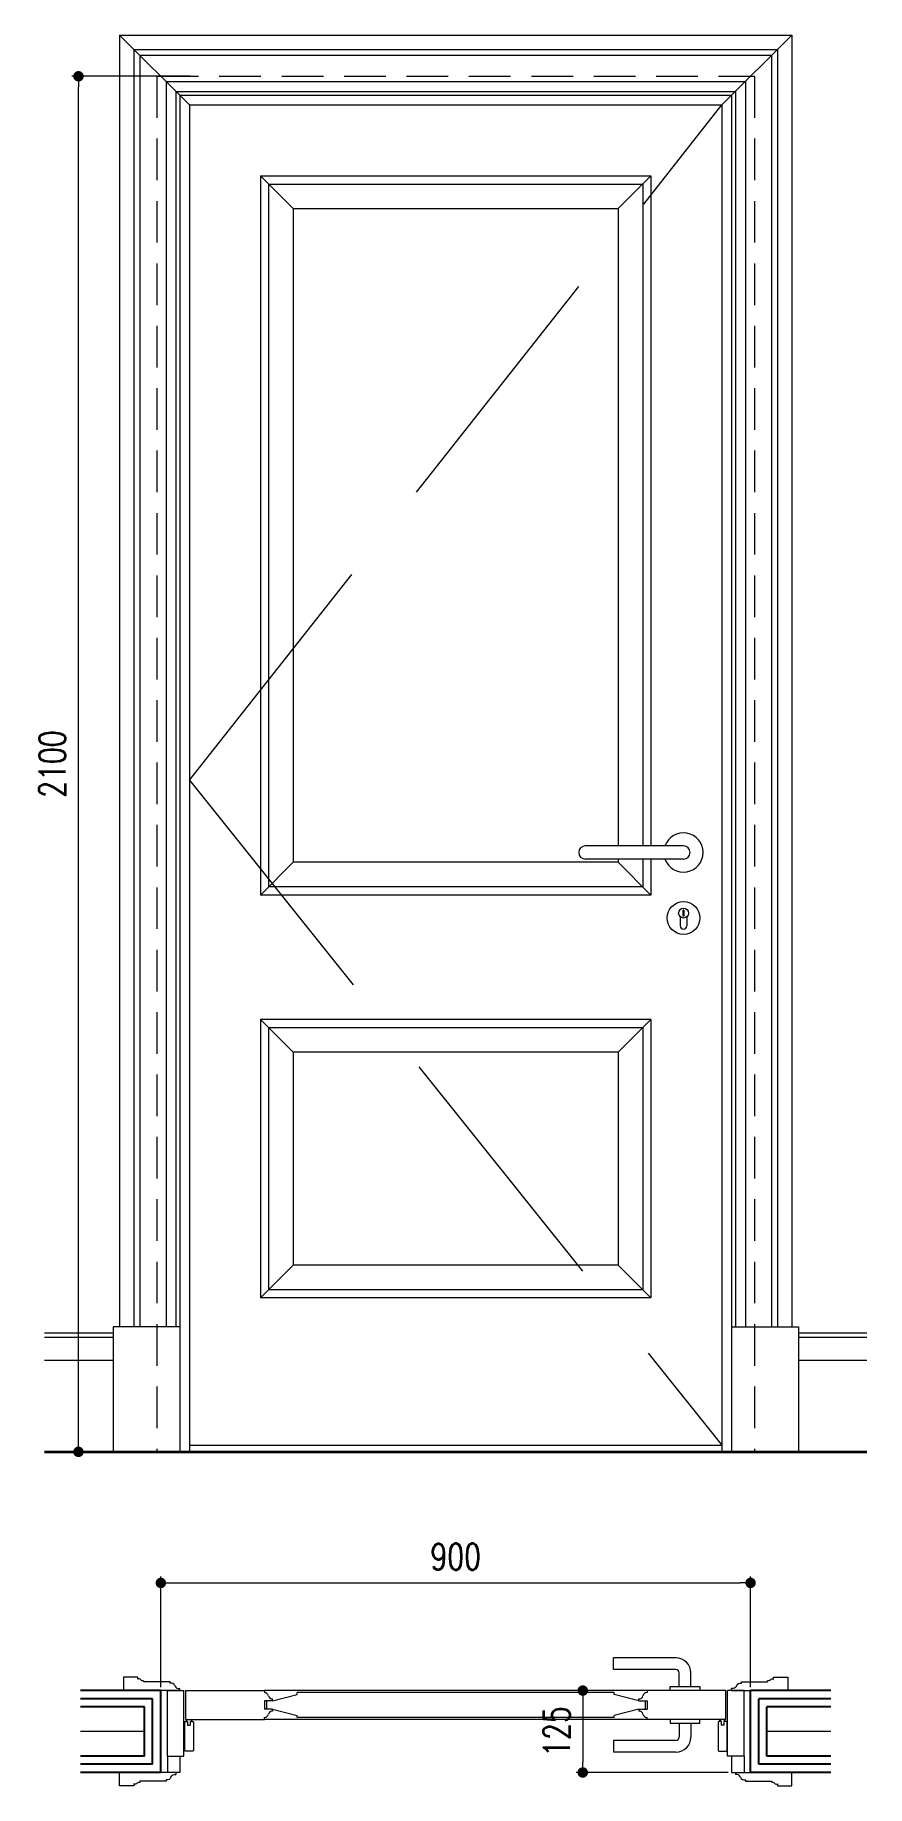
# Model space of a CAD drawing. Header units: inches. Extents: x 4882 to 24082, y 3624 to 18190.
# Drawn here: x 20814 to 22083, y 9678 to 12351 of the extents above; entities that cross this region are included whole.
import ezdxf

# ---------------------------------------------------------------- set-up
doc = ezdxf.new("R2010")
doc.units = ezdxf.units.IN
doc.header["$MEASUREMENT"] = 0
doc.linetypes.add('DASHED', pattern=[70, 50, -20])
doc.linetypes.add('HIDDEN', pattern=[9.525, 6.35, -3.175])
for name, color, linetype, lineweight in [('0_20mm_Line_Weight', 3, 'Continuous', 20), ('0_35mm_Line_Weight', 4, 'Continuous', 35), ('Dimensions_Levels', 30, 'Continuous', 18), ('Doors', 250, 'Continuous', 20), ('Insulation', 31, 'Continuous', 9), ('Partition_Framed', 4, 'Continuous', 25), ('Window_Pivot_Lines', 91, 'Continuous', 9)]:
    doc.layers.add(name, color=color, linetype=linetype, lineweight=lineweight)
doc.styles.add('0020_Notes', font='romans.shx', dxfattribs={"width": 0.75, "height": 40})
doc.linetypes.add('BATTING', pattern='A,0.00254,-2.54,[134,ltypeshp.shx,S=2.54,R=0,X=-2.54,Y=0],-5.08,[134,ltypeshp.shx,S=2.54,R=180,X=2.54,Y=0],-2.54', length=10.16254)
doc.dimstyles.new('dim 20_dwgmodels.com', dxfattribs={"dimtxt": 40, "dimasz": 16, "dimexe": 10, "dimexo": 5, "dimgap": 20, "dimtad": 1, "dimdec": 0, "dimdsep": 46, "dimtxsty": '0020_Notes', "dimblk": 'DOT', "dimcen": 2.5, "dimclrd": 4, "dimclre": 4, "dimclrt": 90, "dimadec": 0, "dimazin": 0, "dimtfac": 1, "dimtdec": 0, "dimtmove": 0, "dimatfit": 3, "dimldrblk": 'DOT', "dimfxl": 1, "dimtolj": 1, "dimlwd": 18, "dimlwe": 18, "dimarcsym": 0})

msp = doc.modelspace()

# ---------------------------------------------------------------- blocks, each defined once
blk = doc.blocks.new('_Dot')
at = {"color": 0, "lineweight": -2}
blk.add_line((-0.5, 0), (-1, 0), dxfattribs=at)
at = {"color": 0, "const_width": 0.5}
blk.add_lwpolyline([(-0.25, 0, 1), (0.25, 0, 1)], format="xyb", close=True, dxfattribs=at)
blk = doc.blocks.new('*D74')
at = {"layer": 'Dimensions_Levels', "color": 4, "lineweight": 18, "transparency": 16777216}
for p, q in [((21050.5, 12287.8), (20870.1, 12287.8)), ((20880.1, 10203.8), (20880.1, 12271.8)), ((20927.8, 10187.8), (20870.1, 10187.8))]:
    blk.add_line(p, q, dxfattribs=at)
at = {"layer": 'Dimensions_Levels', "color": 4, "lineweight": 18, "transparency": 16777216, "xscale": 16, "yscale": 16, "zscale": 16}
for p, rotation in [((20880.1, 12287.8), 90), ((20880.1, 10187.8), 270)]:
    blk.add_blockref('_Dot', p, dxfattribs=dict(at, rotation=rotation))
at = {"layer": 'Dimensions_Levels', "color": 90, "transparency": 16777216, "insert": (20840.1, 11237.8), "char_height": 40, "attachment_point": 5, "rotation": 90, "style": '0020_Notes'}
blk.add_mtext('\\A1;2100', dxfattribs=at)
blk = doc.blocks.new('*D72')
at = {"layer": 'Dimensions_Levels', "color": 4, "lineweight": 18, "transparency": 16777216}
for p, q in [((21005.8, 9828.3), (21005.8, 9997.7)), ((21905.8, 9828.3), (21905.8, 9997.7)), ((21021.8, 9987.7), (21889.8, 9987.7))]:
    blk.add_line(p, q, dxfattribs=at)
at = {"layer": 'Dimensions_Levels', "color": 4, "lineweight": 18, "transparency": 16777216, "xscale": 16, "yscale": 16, "zscale": 16, "rotation": 180}
blk.add_blockref('_Dot', (21005.8, 9987.7), dxfattribs=at)
at = {"layer": 'Dimensions_Levels', "color": 4, "lineweight": 18, "transparency": 16777216, "xscale": 16, "yscale": 16, "zscale": 16}
blk.add_blockref('_Dot', (21905.8, 9987.7), dxfattribs=at)
at = {"layer": 'Dimensions_Levels', "color": 90, "transparency": 16777216, "insert": (21455.8, 10027.7), "char_height": 40, "attachment_point": 5, "style": '0020_Notes'}
blk.add_mtext('\\A1;900', dxfattribs=at)
blk = doc.blocks.new('*D73')
at = {"layer": 'Dimensions_Levels', "color": 4, "lineweight": 18, "transparency": 16777216}
for p, q in [((21862.8, 9823.3), (21639.7, 9823.3)), ((21649.7, 9807.3), (21649.7, 9714.3)), ((21871.8, 9698.3), (21639.7, 9698.3))]:
    blk.add_line(p, q, dxfattribs=at)
at = {"layer": 'Dimensions_Levels', "color": 4, "lineweight": 18, "transparency": 16777216, "xscale": 16, "yscale": 16, "zscale": 16}
for p, rotation in [((21649.7, 9823.3), 90), ((21649.7, 9698.3), 270)]:
    blk.add_blockref('_Dot', p, dxfattribs=dict(at, rotation=rotation))
at = {"layer": 'Dimensions_Levels', "color": 90, "transparency": 16777216, "insert": (21609.7, 9760.8), "char_height": 40, "attachment_point": 5, "rotation": 90, "style": '0020_Notes'}
blk.add_mtext('\\A1;125', dxfattribs=at)
blk = doc.blocks.new('Door_Arch')
at = {"layer": 'Doors'}
for p, q in [((-64, 20.6), (-86, 20.6)), ((-86, 20.6), (-86, 0)), ((0, 0), (-86, 0)), ((-64, 17.5), (-64, 20.6)), ((-55, 13.5), (-55, 15.1)), ((-15, 13.5), (-55, 13.5)), ((-15, 11.1), (-15, 13.5)), ((0, 0), (0, 3.2))]:
    blk.add_line(p, q, dxfattribs=at)
blk.add_lwpolyline([(-64, 17.5, 0.073464), (-64, 18.3, 0.073464)], format="xyb", dxfattribs=at)
for centre, radius, start, end in [((-62.4, 14.3), 3.54, 33.549, 117.2539), ((-56, 20.3), 5.33, 229.4186, 280.5885), ((-13.3, 5.4), 6.01, 17.2531, 106.7937), ((-1.5, 9.4), 6.44, 200.7728, 283.8585)]:
    blk.add_arc(centre, radius, start, end, dxfattribs=at)

# ---------------------------------------------------------------- dimensions: what is measured, and where the dimension line sits
at = {"layer": 'Dimensions_Levels'}
for base, p1, p2, picture, middle in [((20880.06552, 12287.80488), (20932.81394, 10187.80488), (21055.48018, 12287.80488), '*D74', (20840.06552, 11237.80488)), ((21649.71967, 9698.33601), (21867.79441, 9823.33601), (21876.79441, 9698.33601), '*D73', (21609.71967, 9760.83601))]:
    dim = msp.add_linear_dim(base=base, p1=p1, p2=p2, angle=90, dimstyle='dim 20_dwgmodels.com', dxfattribs=at)
    dim.commit()
    dim.dimension.update_dxf_attribs({"geometry": picture, "text_midpoint": middle})
dim = msp.add_linear_dim(base=(21905.79441, 9987.69969), p1=(21005.79441, 9823.33601), p2=(21905.79441, 9823.33601), dimstyle='dim 20_dwgmodels.com', dxfattribs=at)
dim.commit()
dim.dimension.update_dxf_attribs({"geometry": '*D72', "text_midpoint": (21455.79441, 10027.69969)})

# ---------------------------------------------------------------- linework, layer by layer
at = {"layer": '0_20mm_Line_Weight', "linetype": 'HIDDEN', "ltscale": 10}
for p, q in [((20999.79441, 12287.80488), (20999.79441, 10187.80488)), ((20999.79441, 12287.80488), (21911.79441, 12287.80488)), ((21911.79441, 12287.80488), (21911.79441, 10187.80488))]:
    msp.add_line(p, q, dxfattribs=at)
at = {"layer": '0_35mm_Line_Weight'}
msp.add_line((20828.19509, 10187.80488), (22083.39373, 10187.80488), dxfattribs=at)
at = {"layer": 'Doors', "color": 7}
for p, q in [((20942.81394, 12350.78535), (20942.81394, 10378.77988)), ((20942.81394, 12350.78535), (21968.77488, 12350.78535)), ((20942.81394, 12350.78535), (21049.48018, 12244.11911)), ((21862.10864, 12244.11911), (21968.77488, 12350.78535)), ((21968.77488, 12350.78535), (21968.77488, 10378.77988)), ((20964.75714, 12328.84214), (21946.83168, 12328.84214)), ((20964.75714, 12328.84214), (20964.75714, 10378.77988)), ((21946.83168, 12328.84214), (21946.83168, 10378.77988)), ((20973.77426, 12319.82503), (20973.77426, 10378.77988)), ((20973.77426, 12319.82503), (21937.81456, 12319.82503)), ((21937.81456, 12319.82503), (21937.81456, 10378.77988)), ((21013.75656, 12279.84273), (21013.75656, 10378.77988)), ((21013.75656, 12279.84273), (21897.83226, 12279.84273)), ((21897.83226, 12279.84273), (21897.83226, 10378.77988)), ((21028.79441, 12264.80488), (21882.79441, 12264.80488)), ((21028.79441, 12264.80488), (21028.79441, 10378.77988)), ((21034.79441, 12258.80488), (21034.79441, 10187.80488)), ((21034.79441, 12258.80488), (21876.79441, 12258.80488)), ((21049.48018, 12244.11911), (21049.48018, 10187.80488)), ((21049.48018, 12244.11911), (21862.10864, 12244.11911)), ((21862.10864, 12244.11911), (21862.10864, 10187.80488)), ((21876.79441, 12258.80488), (21876.79441, 10187.80488)), ((21882.79441, 12264.80488), (21882.79441, 10378.77988)), ((21157.79441, 12135.80488), (21157.79441, 11037.80488)), ((21157.79441, 12135.80488), (21753.79441, 12135.80488)), ((21157.79441, 12135.80488), (21207.79441, 12085.80488)), ((21170.29441, 12123.30488), (21741.29441, 12123.30488)), ((21170.29441, 12123.30488), (21170.29441, 11050.30488)), ((21703.79441, 12085.80488), (21753.79441, 12135.80488)), ((21741.29441, 12123.30488), (21741.29441, 11112.80488)), ((21753.79441, 12135.80488), (21753.79441, 11112.80488)), ((21207.79441, 12085.80488), (21207.79441, 11087.80488)), ((21207.79441, 12085.80488), (21703.79441, 12085.80488)), ((21703.79441, 12085.80488), (21703.79441, 11112.80488)), ((21803.45955, 11112.80488), (21653.45955, 11112.80488)), ((21207.79441, 11087.80488), (21157.79441, 11037.80488)), ((21703.79441, 11087.80488), (21207.79441, 11087.80488)), ((21803.45955, 11092.80488), (21653.45955, 11092.80488)), ((21703.79441, 11092.80488), (21703.79441, 11087.80488)), ((21703.79441, 11087.80488), (21753.79441, 11037.80488)), ((21741.29441, 11092.80488), (21741.29441, 11050.30488)), ((21753.79441, 11092.80488), (21753.79441, 11037.80488)), ((21741.29441, 11050.30488), (21170.29441, 11050.30488)), ((21753.79441, 11037.80488), (21157.79441, 11037.80488)), ((21804.05955, 11014.89525), (21802.85955, 11014.89525)), ((21802.85955, 11005.59122), (21802.85955, 11014.89525)), ((21804.05955, 11014.89525), (21804.05955, 11005.59122)), ((21798.45955, 11004.65306), (21798.45955, 10990.74323)), ((21804.05955, 11005.59122), (21802.85955, 11005.59122)), ((21808.45955, 11004.65306), (21808.45955, 10990.74323)), ((21753.79441, 10847.80488), (21157.79441, 10847.80488)), ((21157.79441, 10847.80488), (21157.79441, 10422.80488)), ((21157.79441, 10847.80488), (21207.79441, 10797.80488)), ((21741.29441, 10835.30488), (21170.29441, 10835.30488)), ((21170.29441, 10835.30488), (21170.29441, 10435.30488)), ((21753.79441, 10847.80488), (21703.79441, 10797.80488)), ((21741.29441, 10835.30488), (21741.29441, 10435.30488)), ((21753.79441, 10847.80488), (21753.79441, 10422.80488)), ((21703.79441, 10797.80488), (21207.79441, 10797.80488)), ((21207.79441, 10797.80488), (21207.79441, 10472.80488)), ((21703.79441, 10797.80488), (21703.79441, 10472.80488)), ((21157.79441, 10422.80488), (21207.79441, 10472.80488)), ((21703.79441, 10472.80488), (21207.79441, 10472.80488)), ((21753.79441, 10422.80488), (21703.79441, 10472.80488)), ((21741.29441, 10435.30488), (21170.29441, 10435.30488)), ((21753.79441, 10422.80488), (21157.79441, 10422.80488)), ((21034.79441, 10378.77988), (20932.81394, 10378.77988)), ((20932.81394, 10378.77988), (20932.81394, 10187.80488)), ((21876.79441, 10378.77988), (21978.77488, 10378.77988)), ((21978.77488, 10378.77988), (21978.77488, 10187.80488)), ((20932.81394, 10368.77988), (20828.19509, 10368.77988)), ((20932.81394, 10362.42988), (20828.19509, 10362.42988)), ((22083.39373, 10368.77988), (21978.77488, 10368.77988)), ((22083.39373, 10362.42988), (21978.77488, 10362.42988)), ((20932.81394, 10327.50488), (20828.19509, 10327.50488)), ((22083.39373, 10327.50488), (21978.77488, 10327.50488)), ((21049.48018, 10197.80488), (21862.10864, 10197.80488)), ((21015.79441, 9723.33601), (21015.79441, 9823.33601)), ((21015.79441, 9823.33601), (21040.79441, 9823.33601)), ((21040.79441, 9723.33601), (21040.79441, 9823.33601)), ((21043.79441, 9823.33601), (21163.79441, 9823.33601)), ((21043.79441, 9779.33601), (21043.79441, 9823.33601)), ((21163.79441, 9823.33601), (21163.79441, 9820.33601)), ((21176.29441, 9807.58601), (21213.79441, 9817.33601)), ((21176.29441, 9807.58601), (21176.29441, 9810.58601)), ((21697.79441, 9820.33601), (21213.79441, 9820.33601)), ((21213.79441, 9817.33601), (21213.79441, 9820.33601)), ((21697.79441, 9817.33601), (21697.79441, 9820.33601)), ((21735.29441, 9807.58601), (21697.79441, 9817.33601)), ((21735.29441, 9807.58601), (21735.29441, 9810.58601)), ((21747.79441, 9823.33601), (21747.79441, 9820.33601)), ((21867.79441, 9823.33601), (21747.79441, 9823.33601)), ((21867.79441, 9779.33601), (21867.79441, 9823.33601)), ((21870.79441, 9723.33601), (21870.79441, 9823.33601)), ((21895.79441, 9823.33601), (21870.79441, 9823.33601)), ((21895.79441, 9723.33601), (21895.79441, 9823.33601)), ((21176.29441, 9795.08601), (21176.29441, 9792.08601)), ((21176.29441, 9795.08601), (21213.79441, 9785.33601)), ((21213.79441, 9782.33601), (21213.79441, 9785.33601)), ((21735.29441, 9795.08601), (21697.79441, 9785.33601)), ((21697.79441, 9782.33601), (21697.79441, 9785.33601)), ((21735.29441, 9795.08601), (21735.29441, 9792.08601)), ((21042.79441, 9775.98047), (21041.79441, 9774.98047)), ((21041.79441, 9774.98047), (21041.79441, 9731.98047)), ((21042.79441, 9775.98047), (21046.69608, 9775.98047)), ((21043.79441, 9779.33601), (21163.79441, 9779.33601)), ((21046.69608, 9775.98047), (21046.69608, 9770.54802)), ((21046.69608, 9770.54802), (21050.57851, 9770.54802)), ((21050.57851, 9775.98047), (21050.57851, 9770.54802)), ((21050.57851, 9775.98047), (21054.48018, 9775.98047)), ((21054.48018, 9775.98047), (21055.48018, 9774.98047)), ((21055.48018, 9774.98047), (21055.48018, 9731.98047)), ((21163.79441, 9779.33601), (21163.79441, 9782.33601)), ((21697.79441, 9782.33601), (21213.79441, 9782.33601)), ((21747.79441, 9779.33601), (21747.79441, 9782.33601)), ((21867.79441, 9779.33601), (21747.79441, 9779.33601)), ((21857.10864, 9775.98047), (21856.10864, 9774.98047)), ((21856.10864, 9774.98047), (21856.10864, 9731.98047)), ((21861.01031, 9775.98047), (21857.10864, 9775.98047)), ((21861.01031, 9775.98047), (21861.01031, 9770.54802)), ((21864.89274, 9770.54802), (21861.01031, 9770.54802)), ((21868.79441, 9775.98047), (21864.89274, 9775.98047)), ((21864.89274, 9775.98047), (21864.89274, 9770.54802)), ((21868.79441, 9775.98047), (21869.79441, 9774.98047)), ((21869.79441, 9774.98047), (21869.79441, 9731.98047)), ((21041.79441, 9731.98047), (21042.79441, 9730.98047)), ((21054.48018, 9730.98047), (21042.77851, 9730.98047)), ((21856.10864, 9731.98047), (21857.10864, 9730.98047)), ((21857.10864, 9730.98047), (21868.81031, 9730.98047)), ((21869.79441, 9731.98047), (21868.79441, 9730.98047)), ((21015.79441, 9723.33601), (21015.79441, 9698.33601)), ((21015.79441, 9723.33601), (21040.79441, 9723.33601)), ((21034.79441, 9723.33601), (21034.79441, 9698.33601)), ((21895.79441, 9723.33601), (21870.79441, 9723.33601)), ((21876.79441, 9723.33601), (21876.79441, 9698.33601)), ((21895.79441, 9723.33601), (21895.79441, 9698.33601)), ((21034.79441, 9698.33601), (21028.79441, 9698.33601)), ((21876.79441, 9698.33601), (21882.79441, 9698.33601))]:
    msp.add_line(p, q, dxfattribs=at)
at = {"layer": 'Doors', "color": 7, "linetype": 'Continuous'}
for p, q in [((21791.81247, 9873.33601), (21696.81247, 9873.33601)), ((21696.81247, 9855.33601), (21696.81247, 9873.33601)), ((21791.81247, 9855.33601), (21696.81247, 9855.33601)), ((21796.81247, 9829.33601), (21796.81247, 9850.33601)), ((21814.81247, 9829.33601), (21814.81247, 9850.33601)), ((21747.79441, 9823.33601), (21163.79441, 9823.33601)), ((21783.31247, 9823.33601), (21783.31247, 9829.33601)), ((21783.31247, 9829.33601), (21828.31247, 9829.33601)), ((21828.31247, 9829.33601), (21828.31247, 9823.33601)), ((21163.79441, 9807.58601), (21163.79441, 9795.08601)), ((21176.29441, 9807.58601), (21163.79441, 9807.58601)), ((21176.29441, 9795.08601), (21163.79441, 9795.08601)), ((21166.79441, 9807.58601), (21166.79441, 9795.08601)), ((21735.29441, 9807.58601), (21747.79441, 9807.58601)), ((21735.29441, 9795.08601), (21747.79441, 9795.08601)), ((21744.79441, 9807.58601), (21744.79441, 9795.08601)), ((21747.79441, 9807.58601), (21747.79441, 9795.08601)), ((21747.79441, 9779.33601), (21163.79441, 9779.33601)), ((21783.31247, 9779.33601), (21783.31247, 9773.33601)), ((21783.31247, 9773.33601), (21828.31247, 9773.33601)), ((21796.81247, 9773.33601), (21796.81247, 9752.33601)), ((21814.81247, 9773.33601), (21814.81247, 9752.33601)), ((21828.31247, 9773.33601), (21828.31247, 9779.33601)), ((21696.81247, 9747.33601), (21696.81247, 9729.33601)), ((21791.81247, 9747.33601), (21696.81247, 9747.33601)), ((21791.81247, 9729.33601), (21696.81247, 9729.33601))]:
    msp.add_line(p, q, dxfattribs=at)
at = {"layer": 'Doors'}
msp.add_line((21055.48018, 9731.98047), (21054.48018, 9730.98047), dxfattribs=at)
at = {"layer": 'Doors', "color": 7}
for centre, radius in [((21803.45955, 11002.80488), 25), ((21803.45955, 11010.24323), 7.5)]:
    msp.add_circle(centre, radius, dxfattribs=at)
for centre, radius, start, end in [((21803.45955, 11102.80488), 30, 199.47122063, 160.52877937), ((21653.45955, 11102.80488), 10, 90, 270), ((21803.45955, 11102.80488), 10, 270, 90), ((21803.45955, 10990.74323), 5, 180, 0), ((21163.79441, 9813.8921), 6.44391, 14.09153825, 90), ((21176.29441, 9817.02993), 6.44391, 194.09153825, 270), ((21735.29441, 9817.02993), 6.44391, 270, 345.90846175), ((21747.79441, 9813.8921), 6.44391, 90, 165.90846175), ((21163.79441, 9788.77993), 6.44391, 270, 345.90846175), ((21176.29441, 9785.6421), 6.44391, 90, 165.90846175), ((21735.29441, 9785.6421), 6.44391, 14.09153825, 90), ((21747.79441, 9788.77993), 6.44391, 194.09153825, 270)]:
    msp.add_arc(centre, radius, start, end, dxfattribs=at)
at = {"layer": 'Doors', "color": 7, "linetype": 'Continuous'}
for centre, radius, start, end in [((21791.81247, 9850.33602), 23, 0, 90), ((21791.81247, 9850.33602), 5, 0, 90), ((21048.80301, 9772.88901), 6.06018, 30.67229221, 149.32770779), ((21862.78581, 9772.88901), 6.06018, 30.67229221, 149.32770779), ((21791.81247, 9752.33601), 23, 270, 0), ((21791.81247, 9752.33601), 5, 270, 0)]:
    msp.add_arc(centre, radius, start, end, dxfattribs=at)
at = {"layer": 'Insulation', "linetype": 'BATTING', "ltscale": 3.3}
for p, q in [((20980.79441, 9760.83601), (20883.09442, 9760.83601)), ((22028.49441, 9760.83601), (21930.79441, 9760.83601))]:
    msp.add_line(p, q, dxfattribs=at)
at = {"layer": 'Partition_Framed'}
for p, q in [((21005.79441, 9823.33601), (20883.09442, 9823.33601)), ((21005.79441, 9698.33601), (21005.79441, 9823.33601)), ((21905.79441, 9698.33601), (21905.79441, 9823.33601)), ((22028.49441, 9823.33601), (21905.79441, 9823.33601)), ((20980.79441, 9798.33601), (20883.09442, 9798.33601)), ((20980.79441, 9723.33601), (20980.79441, 9798.33601)), ((21930.79441, 9723.33601), (21930.79441, 9798.33601)), ((22028.49441, 9798.33601), (21930.79441, 9798.33601)), ((20980.79441, 9723.33601), (20883.09442, 9723.33601)), ((22028.49441, 9723.33601), (21930.79441, 9723.33601)), ((21005.79441, 9698.33601), (20883.09442, 9698.33601)), ((22028.49441, 9698.33601), (21905.79441, 9698.33601))]:
    msp.add_line(p, q, dxfattribs=at)
at = {"layer": 'Partition_Framed', "color": 8}
for p, q in [((20993.29441, 9810.83601), (20883.09442, 9810.83601)), ((20993.29441, 9710.83601), (20993.29441, 9810.83601)), ((21918.29441, 9710.83601), (21918.29441, 9810.83601)), ((22028.49441, 9810.83601), (21918.29441, 9810.83601)), ((20993.29441, 9710.83601), (20883.09442, 9710.83601)), ((22028.49441, 9710.83601), (21918.29441, 9710.83601))]:
    msp.add_line(p, q, dxfattribs=at)
at = {"layer": 'Window_Pivot_Lines', "color": 9, "linetype": 'DASHED', "ltscale": 8}
for q in [(21862.10864, 12244.11911), (21862.10864, 10197.80488)]:
    msp.add_line((21049.48018, 11212.96199), q, dxfattribs=at)

# ---------------------------------------------------------------- block references
at = {"color": 7}
msp.add_blockref('Door_Arch', (21034.79441, 9823.33601), dxfattribs=at)
at = {"color": 7, "xscale": -1}
msp.add_blockref('Door_Arch', (21876.79441, 9823.33601), dxfattribs=at)
at = {"color": 7, "xscale": -1, "rotation": 180}
msp.add_blockref('Door_Arch', (21028.79441, 9698.33601), dxfattribs=at)
at = {"color": 7, "rotation": 180}
msp.add_blockref('Door_Arch', (21882.79441, 9698.33601), dxfattribs=at)

msp.set_redraw_order([(e.dxf.handle, doc.entitydb.next_handle()) for e in msp.query("TEXT MTEXT ATTDEF DIMENSION ARC_DIMENSION")])  # texts and dimensions are drawn at this point

doc.saveas('drawing.dxf')
